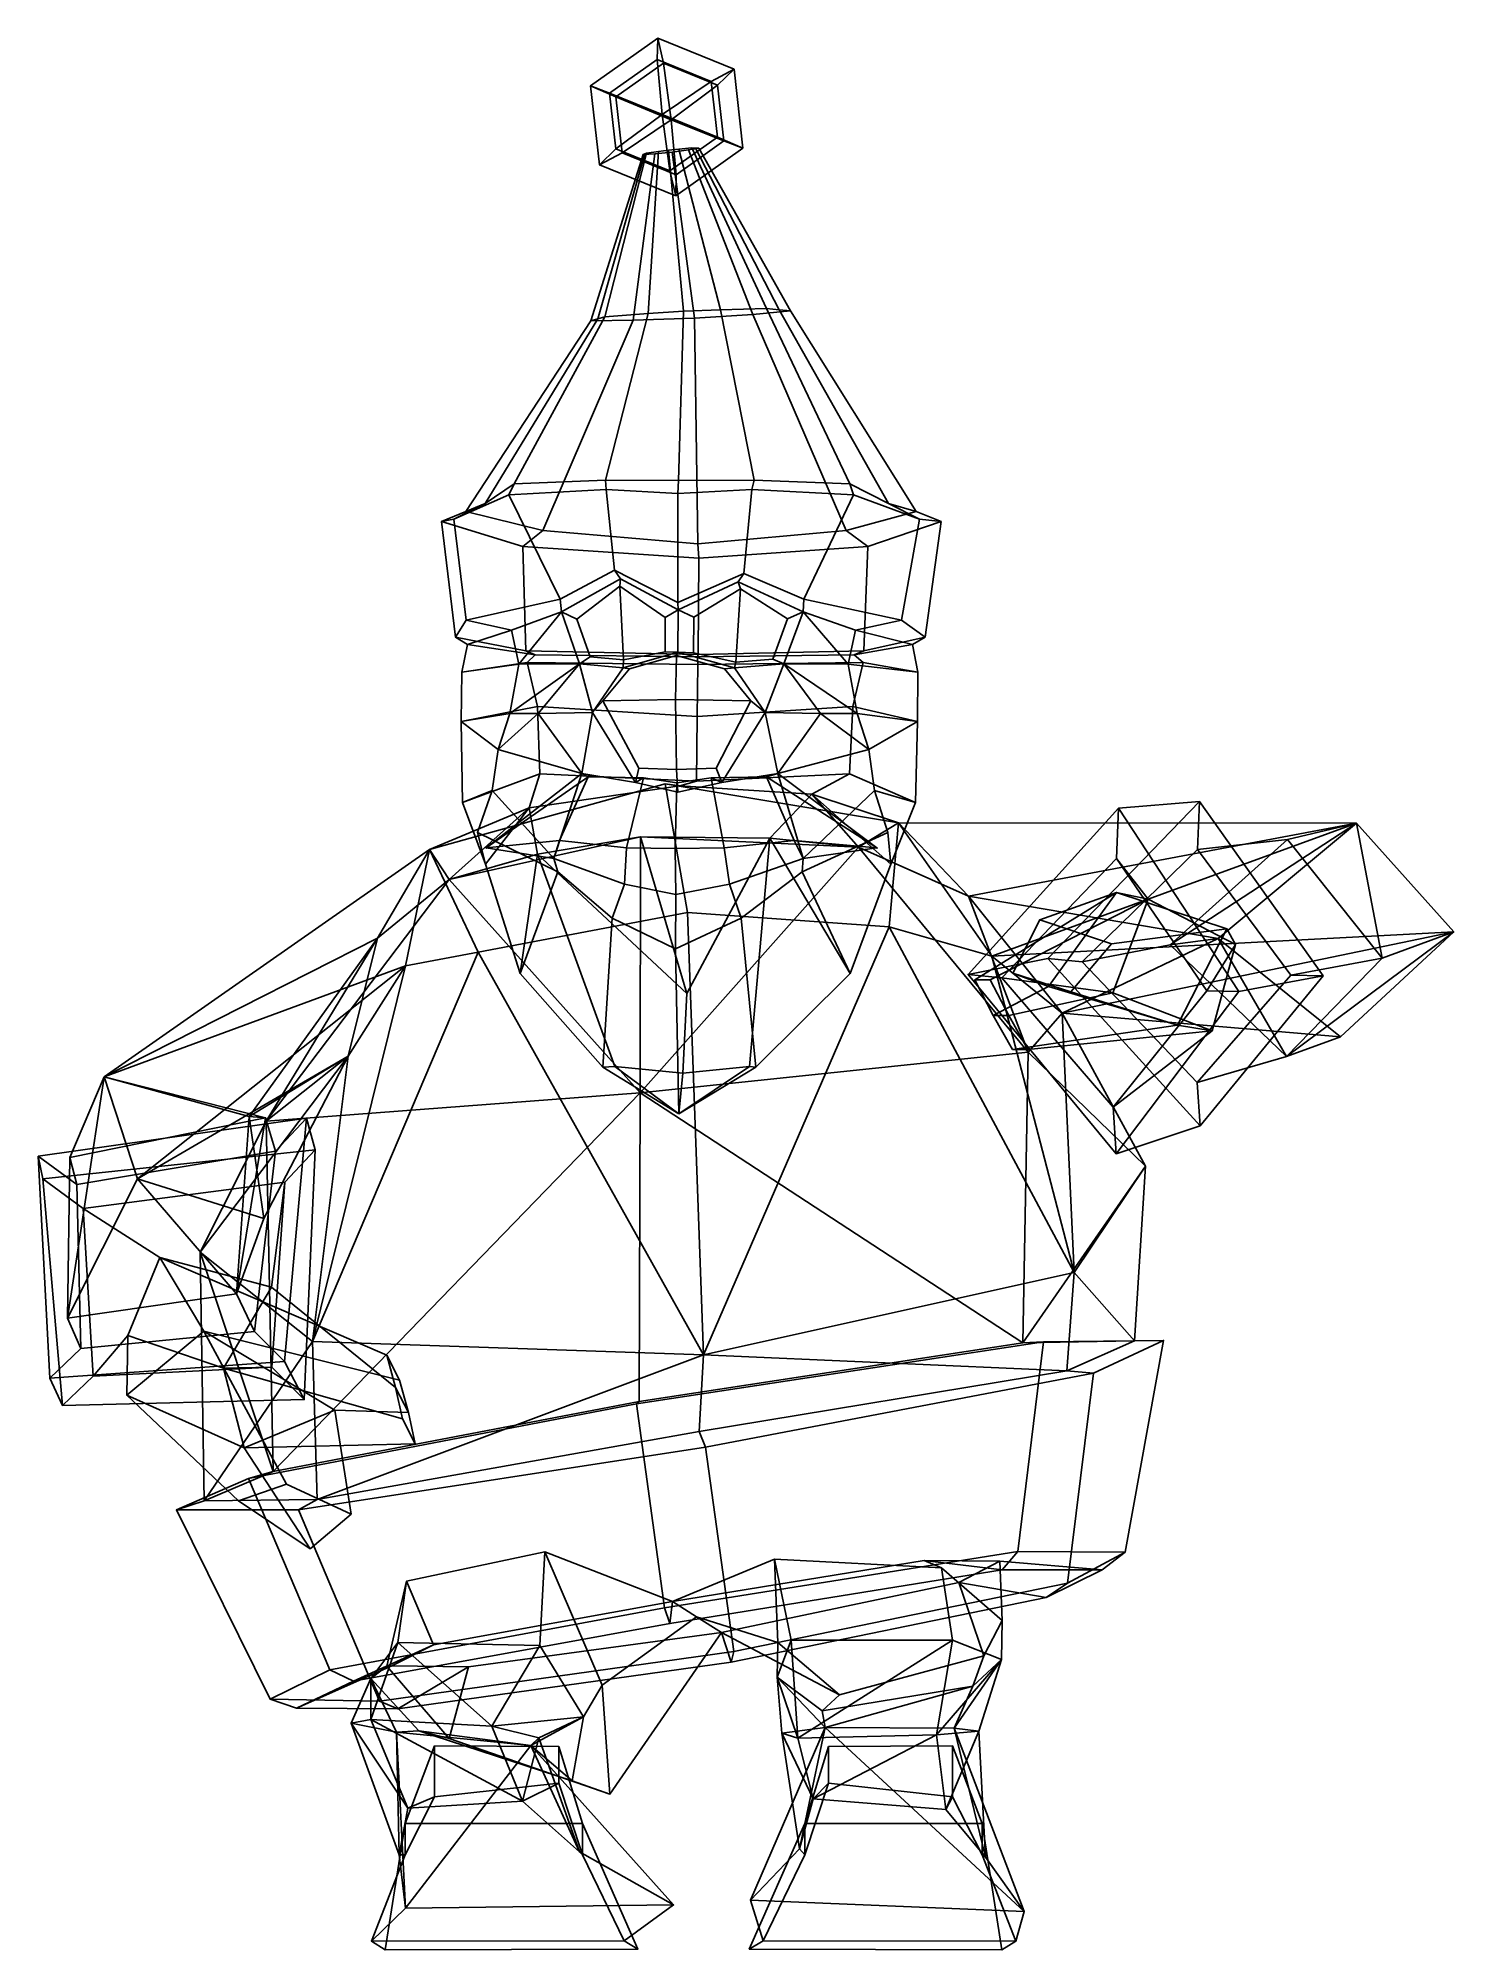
# Model space of a CAD drawing. Extents: x -176 to 200, y -153 to 355.
import ezdxf

# ---------------------------------------------------------------- set-up
doc = ezdxf.new("R2010")
doc.units = 0

msp = doc.modelspace()

# ---------------------------------------------------------------- linework, layer by layer
for p in [(-57.061653, 139.891022, 104.80703), (46.83189, 139.891022, 109.654556)]:
    msp.add_point(p)
for points in [[(-24.242743, 340.563782, 65.874825), (-11.589012, 349.542725, 66.298325), (-11.447496, 355.177643, 51.587734), (-29.342602, 342.479584, 50.988815)], [(-22.560265, 339.556396, 36.962868), (-29.342602, 342.479584, 50.988815), (-11.447496, 355.177643, 51.587734), (-9.906533, 348.535339, 37.386364)], [(2.75404, 343.701721, 67.33651), (8.836605, 346.917267, 53.055946), (-11.447496, 355.177643, 51.587734), (-11.589012, 349.542725, 66.298325)], [(4.436517, 342.694305, 38.424553), (-9.906533, 348.535339, 37.386364), (-11.447496, 355.177643, 51.587734), (8.836605, 346.917267, 53.055946)], [(-10.248181, 334.931488, 72.900879), (-11.589012, 349.542725, 66.298325), (-24.242743, 340.563782, 65.874825)], [(-7.868806, 333.506805, 32.013176), (-22.560265, 339.556396, 36.962868), (-9.906533, 348.535339, 37.386364)], [(-10.248181, 334.931488, 72.900879), (2.75404, 343.701721, 67.33651), (-11.589012, 349.542725, 66.298325)], [(-7.868806, 333.506805, 32.013176), (-9.906533, 348.535339, 37.386364), (4.436517, 342.694305, 38.424553)], [(11.225612, 325.958771, 53.925243), (8.836605, 346.917267, 53.055946), (2.75404, 343.701721, 67.33651), (4.443316, 328.881866, 67.951195)], [(11.225612, 325.958771, 53.925243), (6.125793, 327.874481, 39.039238), (4.436517, 342.694305, 38.424553), (8.836605, 346.917267, 53.055946)], [(-26.953596, 321.521088, 51.858112), (-22.553467, 325.743958, 66.48951), (-24.242743, 340.563782, 65.874825), (-29.342602, 342.479584, 50.988815)], [(-26.953596, 321.521088, 51.858112), (-29.342602, 342.479584, 50.988815), (-22.560265, 339.556396, 36.962868), (-20.870989, 324.736572, 37.577549)], [(-22.553467, 325.743958, 66.48951), (-10.248181, 334.931488, 72.900879), (-24.242743, 340.563782, 65.874825)], [(4.443316, 328.881866, 67.951195), (2.75404, 343.701721, 67.33651), (-10.248181, 334.931488, 72.900879)], [(6.125793, 327.874481, 39.039238), (-7.868806, 333.506805, 32.013176), (4.436517, 342.694305, 38.424553)], [(-20.870989, 324.736572, 37.577549), (-22.560265, 339.556396, 36.962868), (-7.868806, 333.506805, 32.013176)], [(-8.210453, 319.902985, 67.527695), (-10.248181, 334.931488, 72.900879), (-22.553467, 325.743958, 66.48951)], [(-6.527974, 318.895599, 38.615734), (-20.870989, 324.736572, 37.577549), (-7.868806, 333.506805, 32.013176)], [(-8.210453, 319.902985, 67.527695), (4.443316, 328.881866, 67.951195), (-10.248181, 334.931488, 72.900879)], [(-6.527974, 318.895599, 38.615734), (-7.868806, 333.506805, 32.013176), (6.125793, 327.874481, 39.039238)], [(-6.669494, 313.260742, 53.326324), (-8.210453, 319.902985, 67.527695), (-22.553467, 325.743958, 66.48951), (-26.953596, 321.521088, 51.858112)], [(-8.606092, 325.435944, 62.771042), (-11.207039, 325.088013, 61.365429), (-13.963228, 281.974213, 79.81897), (-4.585774, 282.586334, 84.364891)], [(-8.606092, 325.435944, 62.771042), (-4.585774, 282.586334, 84.364891), (5.210824, 282.925507, 80.774857), (-5.859973, 325.709534, 61.654938)], [(-6.669494, 313.260742, 53.326324), (11.225612, 325.958771, 53.925243), (4.443316, 328.881866, 67.951195), (-8.210453, 319.902985, 67.527695)], [(-3.30896, 325.510101, 48.041714), (13.807055, 281.755249, 36.860844), (-1.704731, 280.710327, 28.441349), (-7.608214, 324.924866, 45.437733)], [(-6.669494, 313.260742, 53.326324), (-6.527974, 318.895599, 38.615734), (6.125793, 327.874481, 39.039238), (11.225612, 325.958771, 53.925243)], [(-5.859973, 325.709534, 61.654938), (5.210824, 282.925507, 80.774857), (17.451355, 283.281158, 74.396683), (-2.422222, 326.030945, 59.673847)], [(-0.534386, 325.959564, 51.711658), (23.897554, 282.664581, 48.713581), (13.807055, 281.755249, 36.860844), (-3.30896, 325.510101, 48.041714)], [(-2.422222, 326.030945, 59.673847), (17.451355, 283.281158, 74.396683), (20.858629, 282.931915, 60.172737), (-1.422118, 325.986237, 55.264248)], [(-1.422118, 325.986237, 55.264248), (20.858629, 282.931915, 60.172737), (23.897554, 282.664581, 48.713581), (-0.534386, 325.959564, 51.711658)], [(-15.358216, 324.236542, 50.909054), (-12.179637, 324.479034, 47.561428), (-18.002321, 280.177094, 35.275043), (-29.259237, 280.027313, 46.063541)], [(-14.883779, 324.421539, 54.535393), (-15.358216, 324.236542, 50.909054), (-29.259237, 280.027313, 46.063541), (-27.413559, 280.536957, 57.766212)], [(-14.396033, 324.639191, 59.025551), (-14.883779, 324.421539, 54.535393), (-27.413559, 280.536957, 57.766212), (-25.485552, 281.15094, 72.256134)], [(-6.669494, 313.260742, 53.326324), (-26.953596, 321.521088, 51.858112), (-20.870989, 324.736572, 37.577549), (-6.527974, 318.895599, 38.615734)], [(-11.207039, 325.088013, 61.365429), (-14.396033, 324.639191, 59.025551), (-25.485552, 281.15094, 72.256134), (-13.963228, 281.974213, 79.81897)], [(-12.179637, 324.479034, 47.561428), (-7.608214, 324.924866, 45.437733), (-1.704731, 280.710327, 28.441349), (-18.002321, 280.177094, 35.275043)], [(-62.513355, 229.329376, 42.291901), (-57.327297, 231.449463, 65.668083), (-27.413559, 280.536957, 57.766212), (-29.259237, 280.027313, 46.063541)], [(-41.966747, 224.332855, 22.20163), (-62.513355, 229.329376, 42.291901), (-29.259237, 280.027313, 46.063541), (-18.002321, 280.177094, 35.275043)], [(-57.327297, 231.449463, 65.668083), (-49.590298, 236.716003, 93.816582), (-25.485552, 281.15094, 72.256134), (-27.413559, 280.536957, 57.766212)], [(-49.590298, 236.716003, 93.816582), (-25.359795, 237.690735, 107.894325), (-13.963228, 281.974213, 79.81897), (-25.485552, 281.15094, 72.256134)], [(-0.74558, 220.756348, 4.924626), (-41.966747, 224.332855, 22.20163), (-18.002321, 280.177094, 35.275043), (-1.704731, 280.710327, 28.441349)], [(-5.939559, 237.636719, 116.243401), (-4.585774, 282.586334, 84.364891), (-13.963228, 281.974213, 79.81897), (-25.359795, 237.690735, 107.894325)], [(-5.939559, 237.636719, 116.243401), (14.173721, 237.690735, 109.738907), (5.210824, 282.925507, 80.774857), (-4.585774, 282.586334, 84.364891)], [(-0.74558, 220.756348, 4.924626), (-1.704731, 280.710327, 28.441349), (13.807055, 281.755249, 36.860844), (38.687756, 224.332855, 25.964855)], [(39.609802, 236.716003, 97.978531), (17.451355, 283.281158, 74.396683), (5.210824, 282.925507, 80.774857), (14.173721, 237.690735, 109.738907)], [(38.687756, 224.332855, 25.964855), (13.807055, 281.755249, 36.860844), (23.897554, 282.664581, 48.713581), (57.27441, 229.329376, 47.881031)], [(49.934219, 231.449463, 70.672752), (20.858629, 282.931915, 60.172737), (17.451355, 283.281158, 74.396683), (39.609802, 236.716003, 97.978531)], [(57.27441, 229.329376, 47.881031), (23.897554, 282.664581, 48.713581), (20.858629, 282.931915, 60.172737), (49.934219, 231.449463, 70.672752)], [(-51.039482, 233.801544, 98.220474), (-49.590298, 236.716003, 93.816582), (-57.327297, 231.449463, 65.668083), (-65.672791, 227.325562, 66.477905)], [(-37.371906, 206.056885, 103.685043), (-51.039482, 233.801544, 98.220474), (-65.672791, 227.325562, 66.477905), (-62.421154, 200.455322, 83.620155)], [(-25.194422, 235.182159, 112.689034), (-25.359795, 237.690735, 107.894325), (-49.590298, 236.716003, 93.816582), (-51.039482, 233.801544, 98.220474)], [(-22.984644, 213.715759, 115.895584), (-25.194422, 235.182159, 112.689034), (-51.039482, 233.801544, 98.220474), (-37.371906, 206.056885, 103.685043)], [(-6.098745, 234.118164, 119.655144), (-5.939559, 237.636719, 116.243401), (-25.359795, 237.690735, 107.894325), (-25.194422, 235.182159, 112.689034)], [(-6.136889, 205.179199, 120.472641), (-6.098745, 234.118164, 119.655144), (-25.194422, 235.182159, 112.689034), (-22.984644, 213.715759, 115.895584)], [(-6.136889, 205.179199, 120.472641), (11.465811, 212.908844, 117.531631), (13.56261, 235.182159, 114.497383), (-6.098745, 234.118164, 119.655144)], [(-6.098745, 234.118164, 119.655144), (13.56261, 235.182159, 114.497383), (14.173721, 237.690735, 109.738907), (-5.939559, 237.636719, 116.243401)], [(11.465811, 212.908844, 117.531631), (27.396687, 206.056885, 106.707069), (40.642624, 233.801544, 102.49823), (13.56261, 235.182159, 114.497383)], [(13.56261, 235.182159, 114.497383), (40.642624, 233.801544, 102.49823), (39.609802, 236.716003, 97.978531), (14.173721, 237.690735, 109.738907)], [(27.396687, 206.056885, 106.707069), (53.334354, 200.455322, 89.021141), (58.168045, 227.325562, 72.256142), (40.642624, 233.801544, 102.49823)], [(40.642624, 233.801544, 102.49823), (58.168045, 227.325562, 72.256142), (49.934219, 231.449463, 70.672752), (39.609802, 236.716003, 97.978531)], [(-65.672791, 227.325562, 66.477905), (-57.327297, 231.449463, 65.668083), (-62.513355, 229.329376, 42.291901), (-68.987755, 226.653961, 40.423805)], [(-68.987755, 226.653961, 40.423805), (-62.513355, 229.329376, 42.291901), (-41.966747, 224.332855, 22.20163), (-47.318882, 220.065582, 18.288111)], [(63.894627, 226.653961, 46.623913), (44.381046, 220.065582, 22.5667), (38.687756, 224.332855, 25.964855), (57.27441, 229.329376, 47.881031)], [(58.168045, 227.325562, 72.256142), (63.894627, 226.653961, 46.623913), (57.27441, 229.329376, 47.881031), (49.934219, 231.449463, 70.672752)], [(-62.421154, 200.455322, 83.620155), (-65.672791, 227.325562, 66.477905), (-68.987755, 226.653961, 40.423805), (-65.237831, 195.957123, 45.862526)], [(-65.237831, 195.957123, 45.862526), (-68.987755, 226.653961, 40.423805), (-47.318882, 220.065582, 18.288111), (-46.533634, 192.293945, 20.668301)], [(-47.318882, 220.065582, 18.288111), (-41.966747, 224.332855, 22.20163), (-0.74558, 220.756348, 4.924626), (-0.539526, 216.981659, 0.508409)], [(44.381046, 220.065582, 22.5667), (-0.539526, 216.981659, 0.508409), (-0.74558, 220.756348, 4.924626), (38.687756, 224.332855, 25.964855)], [(59.654568, 195.957123, 51.689831), (43.377583, 192.293945, 24.863432), (44.381046, 220.065582, 22.5667), (63.894627, 226.653961, 46.623913)], [(53.334354, 200.455322, 89.021141), (59.654568, 195.957123, 51.689831), (63.894627, 226.653961, 46.623913), (58.168045, 227.325562, 72.256142)], [(-46.533634, 192.293945, 20.668301), (-47.318882, 220.065582, 18.288111), (-0.539526, 216.981659, 0.508409), (-0.65773, 191.307556, 3.041763)], [(43.377583, 192.293945, 24.863432), (-0.65773, 191.307556, 3.041763), (-0.539526, 216.981659, 0.508409), (44.381046, 220.065582, 22.5667)], [(-22.984644, 213.715759, 115.895584), (-37.371906, 206.056885, 103.685043), (-36.999931, 202.697388, 101.993065), (-21.351526, 211.449554, 114.551384)], [(-6.136889, 205.179199, 120.472641), (-22.984644, 213.715759, 115.895584), (-21.351526, 211.449554, 114.551384), (-6.001524, 203.19342, 117.571465)], [(-21.490955, 209.462555, 111.985901), (-21.351526, 211.449554, 114.551384), (-36.999931, 202.697388, 101.993065), (-32.971737, 200.751343, 101.926956)], [(-20.539547, 189.91687, 110.891289), (-21.490955, 209.462555, 111.985901), (-32.971737, 200.751343, 101.926956), (-29.380424, 190.67041, 105.351082)], [(-21.490955, 209.462555, 111.985901), (-9.445845, 201.153503, 114.471619), (-6.001524, 203.19342, 117.571465), (-21.351526, 211.449554, 114.551384)], [(-9.445845, 201.153503, 114.471619), (-21.490955, 209.462555, 111.985901), (-20.539547, 189.91687, 110.891289), (-9.500221, 192.071899, 115.637032)], [(-6.136889, 205.179199, 120.472641), (-6.001524, 203.19342, 117.571465), (9.964952, 210.642609, 116.041199), (11.465811, 212.908844, 117.531631)], [(10.599962, 208.760712, 113.306732), (9.964952, 210.642609, 116.041199), (-6.001524, 203.19342, 117.571465), (-1.839083, 201.279114, 115.002701)], [(-1.839083, 201.279114, 115.002701), (-1.903324, 191.817383, 116.379532), (9.357534, 189.282532, 111.677467), (10.599962, 208.760712, 113.306732)], [(9.357534, 189.282532, 111.677467), (19.203939, 190.055206, 105.811951), (23.058321, 200.782043, 102.032356), (10.599962, 208.760712, 113.306732)], [(11.465811, 212.908844, 117.531631), (9.964952, 210.642609, 116.041199), (27.183874, 202.697388, 104.987793), (27.396687, 206.056885, 106.707069)], [(10.599962, 208.760712, 113.306732), (23.058321, 200.782043, 102.032356), (27.183874, 202.697388, 104.987793), (9.964952, 210.642609, 116.041199)], [(-50.296963, 197.819153, 84.790009), (-36.999931, 202.697388, 101.993065), (-37.371906, 206.056885, 103.685043), (-62.421154, 200.455322, 83.620155)], [(41.1539, 197.819153, 89.056976), (53.334354, 200.455322, 89.021141), (27.396687, 206.056885, 106.707069), (27.183874, 202.697388, 104.987793)], [(-62.421154, 200.455322, 83.620155), (-65.237831, 195.957123, 45.862526), (-61.997078, 193.988647, 47.328178), (-50.296963, 197.819153, 84.790009)], [(-48.360336, 188.721802, 85.610275), (-36.999931, 202.697388, 101.993065), (-50.296963, 197.819153, 84.790009)], [(-32.264492, 188.866333, 106.2836), (-36.999931, 202.697388, 101.993065), (-48.360336, 188.721802, 85.610275)], [(-29.380424, 190.67041, 105.351082), (-32.971737, 200.751343, 101.926956), (-36.999931, 202.697388, 101.993065), (-32.264492, 188.866333, 106.2836)], [(-9.500221, 192.071899, 115.637032), (-6.068727, 191.938141, 119.011787), (-6.001524, 203.19342, 117.571465), (-9.445845, 201.153503, 114.471619)], [(-1.903324, 191.817383, 116.379532), (-1.839083, 201.279114, 115.002701), (-6.001524, 203.19342, 117.571465), (-6.068727, 191.938141, 119.011787)], [(19.203939, 190.055206, 105.811951), (22.069498, 188.866333, 108.818748), (27.183874, 202.697388, 104.987793), (23.058321, 200.782043, 102.032356)], [(22.069498, 188.866333, 108.818748), (39.149303, 188.721802, 89.693359), (27.183874, 202.697388, 104.987793)], [(39.149303, 188.721802, 89.693359), (41.1539, 197.819153, 89.056976), (27.183874, 202.697388, 104.987793)], [(53.334354, 200.455322, 89.021141), (41.1539, 197.819153, 89.056976), (56.291428, 193.988647, 52.847355), (59.654568, 195.957123, 51.689831)], [(-65.237831, 195.957123, 45.862526), (-46.533634, 192.293945, 20.668301), (-44.000103, 191.218658, 21.855839), (-61.997078, 193.988647, 47.328178)], [(-50.296963, 197.819153, 84.790009), (-61.997078, 193.988647, 47.328178), (-63.568024, 186.623901, 48.719185), (-48.360336, 188.721802, 85.610275)], [(-63.568024, 186.623901, 48.719185), (-61.997078, 193.988647, 47.328178), (-44.000103, 191.218658, 21.855839), (-46.209507, 189.245544, 19.595284)], [(41.1539, 197.819153, 89.056976), (39.149303, 188.721802, 89.693359), (57.726021, 186.623901, 54.378597), (56.291428, 193.988647, 52.847355)], [(59.654568, 195.957123, 51.689831), (56.291428, 193.988647, 52.847355), (40.74448, 191.218628, 25.809902), (43.377583, 192.293945, 24.863432)], [(57.726021, 186.623901, 54.378597), (43.15477, 189.245544, 23.764894), (40.74448, 191.218628, 25.809902), (56.291428, 193.988647, 52.847355)], [(-63.713062, 173.515442, 51.360306), (-63.568024, 186.623901, 48.719185), (-46.209507, 189.245544, 19.595284), (-43.417915, 177.503265, 18.655987)], [(-48.360336, 188.721802, 85.610275), (-63.568024, 186.623901, 48.719185), (-63.713062, 173.515442, 51.360306), (-50.814041, 175.625519, 85.809135)], [(-50.814041, 175.625519, 85.809135), (-32.264492, 188.866333, 106.2836), (-48.360336, 188.721802, 85.610275)], [(-43.252422, 175.631989, 109.422607), (-32.264492, 188.866333, 106.2836), (-50.814041, 175.625519, 85.809135)], [(-46.533634, 192.293945, 20.668301), (-0.65773, 191.307556, 3.041763), (-0.827883, 190.683044, 6.688508), (-44.000103, 191.218658, 21.855839)], [(-46.209507, 189.245544, 19.595284), (-44.000103, 191.218658, 21.855839), (-0.827883, 190.683044, 6.688508), (-0.825196, 188.637207, 6.630898)], [(-43.417915, 177.503265, 18.655987), (-46.209507, 189.245544, 19.595284), (-0.825196, 188.637207, 6.630898), (-0.916088, 174.821442, 8.578745)], [(-43.252422, 175.631989, 109.422607), (-28.777649, 175.892761, 113.128365), (-32.264492, 188.866333, 106.2836)], [(-20.539547, 189.91687, 110.891289), (-29.380424, 190.67041, 105.351082), (-32.264492, 188.866333, 106.2836), (-20.612581, 187.80896, 113.162292)], [(-28.777649, 175.892761, 113.128365), (-20.612581, 187.80896, 113.162292), (-32.264492, 188.866333, 106.2836)], [(-6.69515, 179.399384, 137.981201), (-6.483267, 191.062561, 133.440048), (-18.934299, 187.505859, 129.462769), (-26.072851, 178.989319, 130.631332)], [(-20.539547, 189.91687, 110.891289), (-20.612581, 187.80896, 113.162292), (-6.068727, 191.938141, 119.011787), (-9.500221, 192.071899, 115.637032)], [(-6.483267, 191.062561, 133.440048), (-6.068727, 191.938141, 119.011787), (-20.612581, 187.80896, 113.162292), (-18.934299, 187.505859, 129.462769)], [(-6.69515, 179.399384, 137.981201), (13.282739, 178.989319, 132.467606), (6.284012, 187.505859, 130.63942), (-6.483267, 191.062561, 133.440048)], [(-6.483267, 191.062561, 133.440048), (6.284012, 187.505859, 130.63942), (8.95661, 187.80896, 114.541946), (-6.068727, 191.938141, 119.011787)], [(9.357534, 189.282532, 111.677467), (-1.903324, 191.817383, 116.379532), (-6.068727, 191.938141, 119.011787), (8.95661, 187.80896, 114.541946)], [(40.462772, 177.503265, 22.56974), (-0.916088, 174.821442, 8.578745), (-0.825196, 188.637207, 6.630898), (43.15477, 189.245544, 23.764894)], [(43.377583, 192.293945, 24.863432), (40.74448, 191.218628, 25.809902), (-0.827883, 190.683044, 6.688508), (-0.65773, 191.307556, 3.041763)], [(43.15477, 189.245544, 23.764894), (-0.825196, 188.637207, 6.630898), (-0.827883, 190.683044, 6.688508), (40.74448, 191.218628, 25.809902)], [(9.357534, 189.282532, 111.677467), (8.95661, 187.80896, 114.541946), (22.069498, 188.866333, 108.818748), (19.203939, 190.055206, 105.811951)], [(17.089365, 175.892761, 115.268456), (22.069498, 188.866333, 108.818748), (8.95661, 187.80896, 114.541946)], [(31.846312, 175.631989, 112.926605), (22.069498, 188.866333, 108.818748), (17.089365, 175.892761, 115.268456)], [(31.846312, 175.631989, 112.926605), (41.573837, 175.625519, 90.119827), (22.069498, 188.866333, 108.818748)], [(41.573837, 175.625519, 90.119827), (39.149303, 188.721802, 89.693359), (22.069498, 188.866333, 108.818748)], [(39.149303, 188.721802, 89.693359), (41.573837, 175.625519, 90.119827), (57.624504, 173.515442, 57.021744), (57.726021, 186.623901, 54.378597)], [(57.624504, 173.515442, 57.021744), (40.462772, 177.503265, 22.56974), (43.15477, 189.245544, 23.764894), (57.726021, 186.623901, 54.378597)], [(-26.072851, 178.989319, 130.631332), (-18.934299, 187.505859, 129.462769), (-20.612581, 187.80896, 113.162292), (-28.777649, 175.892761, 113.128365)], [(13.282739, 178.989319, 132.467606), (17.089365, 175.892761, 115.268456), (8.95661, 187.80896, 114.541946), (6.284012, 187.505859, 130.63942)], [(-16.462831, 161.081177, 126.871284), (-26.072851, 178.989319, 130.631332), (-28.777649, 175.892761, 113.128365), (-17.317249, 157.308533, 114.073486)], [(-6.44359, 160.7453, 132.589691), (-6.69515, 179.399384, 137.981201), (-26.072851, 178.989319, 130.631332), (-16.462831, 161.081177, 126.871284)], [(-6.44359, 160.7453, 132.589691), (4.064587, 161.081177, 127.829063), (13.282739, 178.989319, 132.467606), (-6.69515, 179.399384, 137.981201)], [(4.064587, 161.081177, 127.829063), (5.590751, 157.308533, 115.142342), (17.089365, 175.892761, 115.268456), (13.282739, 178.989319, 132.467606)], [(-63.376244, 152.02298, 53.503803), (-63.713062, 173.515442, 51.360306), (-43.417915, 177.503265, 18.655987), (-42.791348, 159.630005, 22.235378)], [(-50.814041, 175.625519, 85.809135), (-63.713062, 173.515442, 51.360306), (-53.866577, 166.088409, 85.447449)], [(-55.496944, 155.171692, 85.937813), (-53.866577, 166.088409, 85.447449), (-63.713062, 173.515442, 51.360306), (-63.376244, 152.02298, 53.503803)], [(-53.866577, 166.088409, 85.447449), (-43.252422, 175.631989, 109.422607), (-50.814041, 175.625519, 85.809135)], [(-31.6492, 159.71814, 107.405991), (-43.252422, 175.631989, 109.422607), (-53.866577, 166.088409, 85.447449)], [(-42.791348, 159.630005, 22.235378), (-43.417915, 177.503265, 18.655987), (-0.916088, 174.821442, 8.578745), (-1.151151, 157.629272, 13.616693)], [(-31.6492, 159.71814, 107.405991), (-28.777649, 175.892761, 113.128365), (-43.252422, 175.631989, 109.422607)], [(-17.317249, 157.308533, 114.073486), (-28.777649, 175.892761, 113.128365), (-31.6492, 159.71814, 107.405991)], [(39.50563, 159.630005, 26.075239), (-1.151151, 157.629272, 13.616693), (-0.916088, 174.821442, 8.578745), (40.462772, 177.503265, 22.56974)], [(5.590751, 157.308533, 115.142342), (20.481277, 159.71814, 109.838326), (17.089365, 175.892761, 115.268456)], [(20.481277, 159.71814, 109.838326), (31.846312, 175.631989, 112.926605), (17.089365, 175.892761, 115.268456)], [(20.481277, 159.71814, 109.838326), (44.64679, 166.088379, 90.043938), (31.846312, 175.631989, 112.926605)], [(44.64679, 166.088379, 90.043938), (41.573837, 175.625519, 90.119827), (31.846312, 175.631989, 112.926605)], [(57.089561, 152.02298, 59.124569), (39.50563, 159.630005, 26.075239), (40.462772, 177.503265, 22.56974), (57.624504, 173.515442, 57.021744)], [(41.573837, 175.625519, 90.119827), (44.64679, 166.088379, 90.043938), (57.624504, 173.515442, 57.021744)], [(46.224415, 155.171692, 90.68399), (57.089561, 152.02298, 59.124569), (57.624504, 173.515442, 57.021744), (44.64679, 166.088379, 90.043938)], [(-55.496944, 155.171692, 85.937813), (-39.081059, 137.130035, 114.181053), (-31.6492, 159.71814, 107.405991), (-53.866577, 166.088409, 85.447449)], [(46.224415, 155.171692, 90.68399), (44.64679, 166.088379, 90.043938), (20.481277, 159.71814, 109.838326), (27.249989, 137.130035, 117.275963)], [(-57.273407, 135.567322, 58.488724), (-63.376244, 152.02298, 53.503803), (-42.791348, 159.630005, 22.235378), (-45.596798, 150.553467, 9.749961)], [(-29.940039, 158.794373, 121.542778), (-31.6492, 159.71814, 107.405991), (-57.061653, 139.891022, 104.80703)], [(-57.061653, 139.891022, 104.80703), (-31.6492, 159.71814, 107.405991), (-39.081059, 137.130035, 114.181053)], [(-37.548779, 141.841187, 124.187546), (-29.940039, 158.794373, 121.542778), (-57.061653, 139.891022, 104.80703)], [(-45.596798, 150.553467, 9.749961), (-42.791348, 159.630005, 22.235378), (-1.151151, 157.629272, 13.616693), (-5.594975, 156.431152, -7.367297)], [(-15.264528, 158.536438, 122.353981), (-29.940039, 158.794373, 121.542778), (-37.548779, 141.841187, 124.187546), (-19.762293, 139.958313, 133.766708)], [(-29.940039, 158.794373, 121.542778), (-15.264528, 158.536438, 122.353981), (-17.317249, 157.308533, 114.073486), (-31.6492, 159.71814, 107.405991)], [(-19.762293, 139.958313, 133.766708), (-6.817605, 139.779205, 135.06192), (-6.374666, 157.220673, 125.568748), (-15.264528, 158.536438, 122.353981)], [(-6.44359, 160.7453, 132.589691), (-16.462831, 161.081177, 126.871284), (-17.317249, 157.308533, 114.073486), (-6.143573, 154.732666, 120.615898)], [(-6.374666, 157.220673, 125.568748), (-6.143573, 154.732666, 120.615898), (-17.317249, 157.308533, 114.073486), (-15.264528, 158.536438, 122.353981)], [(6.191446, 139.958313, 134.977676), (2.775916, 158.536438, 123.195724), (-6.374666, 157.220673, 125.568748), (-6.817605, 139.779205, 135.06192)], [(-6.44359, 160.7453, 132.589691), (-6.143573, 154.732666, 120.615898), (5.590751, 157.308533, 115.142342), (4.064587, 161.081177, 127.829063)], [(-6.374666, 157.220673, 125.568748), (2.775916, 158.536438, 123.195724), (5.590751, 157.308533, 115.142342), (-6.143573, 154.732666, 120.615898)], [(29.557079, 154.239258, 13.650567), (-5.594975, 156.431152, -7.367297), (-1.151151, 157.629272, 13.616693), (39.50563, 159.630005, 26.075239)], [(17.463202, 158.794373, 123.754547), (20.481277, 159.71814, 109.838326), (5.590751, 157.308533, 115.142342), (2.775916, 158.536438, 123.195724)], [(2.775916, 158.536438, 123.195724), (6.191446, 139.958313, 134.977676), (24.792616, 141.841187, 127.096306), (17.463202, 158.794373, 123.754547)], [(17.463202, 158.794373, 123.754547), (46.83189, 139.891022, 109.654556), (20.481277, 159.71814, 109.838326)], [(24.792616, 141.841187, 127.096306), (46.83189, 139.891022, 109.654556), (17.463202, 158.794373, 123.754547)], [(46.83189, 139.891022, 109.654556), (27.249989, 137.130035, 117.275963), (20.481277, 159.71814, 109.838326)], [(50.549065, 135.567322, 63.519569), (29.557079, 154.239258, 13.650567), (39.50563, 159.630005, 26.075239), (57.089561, 152.02298, 59.124569)], [(-9.429546, 156.985504, -33.438396), (-3.489523, 122.741394, -57.860184), (-59.177052, 112.160034, -54.615986), (-72.177238, 139.471558, -27.593042)], [(-9.429546, 156.985504, -33.438396), (-72.177238, 139.471558, -27.593042), (-45.596798, 150.553467, 9.749961), (-5.594975, 156.431152, -7.367297)], [(-57.273407, 135.567322, 58.488724), (-59.382381, 144.03302, 89.327553), (-55.496944, 155.171692, 85.937813), (-63.376244, 152.02298, 53.503803)], [(-55.496944, 155.171692, 85.937813), (-59.382381, 144.03302, 89.327553), (-37.984222, 133.591064, 105.331169), (-39.081059, 137.130035, 114.181053)], [(-9.429546, 156.985504, -33.438396), (52.615932, 146.616913, -23.508314), (50.086296, 118.964264, -49.812122), (-3.489523, 122.741394, -57.860184)], [(-5.594975, 156.431152, -7.367297), (29.557079, 154.239258, 13.650567), (52.615932, 146.616913, -23.508314), (-9.429546, 156.985504, -33.438396)], [(39.687992, 106.505157, 80.066093), (18.403833, 142.462921, 39.875618), (29.557079, 154.239258, 13.650567), (50.549065, 135.567322, 63.519569)], [(41.919056, 140.081757, 37.758556), (29.557079, 154.239258, 13.650567), (18.403833, 142.462921, 39.875618)], [(46.224415, 155.171692, 90.68399), (27.249989, 137.130035, 117.275963), (26.98197, 133.591064, 108.362396), (49.77734, 144.03302, 94.420792)], [(52.615932, 146.616913, -23.508314), (29.557079, 154.239258, 13.650567), (41.919056, 140.081757, 37.758556)], [(50.549065, 135.567322, 63.519569), (57.089561, 152.02298, 59.124569), (46.224415, 155.171692, 90.68399), (49.77734, 144.03302, 94.420792)], [(-72.177238, 139.471558, -27.593042), (-66.934715, 131.527832, 31.719416), (-45.596798, 150.553467, 9.749961)], [(-66.934715, 131.527832, 31.719416), (-43.40749, 138.264221, 35.43219), (-45.596798, 150.553467, 9.749961)], [(-48.000244, 106.505157, 75.974686), (-57.273407, 135.567322, 58.488724), (-45.596798, 150.553467, 9.749961), (-43.40749, 138.264221, 35.43219)], [(92.331123, 110.521729, 53.704388), (71.073547, 106.273071, 78.750854), (111.119545, 150.467163, 120.806961), (132.637054, 152.240204, 96.655006)], [(71.073547, 106.273071, 78.750854), (80.017662, 105.41626, 86.610245), (110.564934, 137.13678, 118.107773), (111.119545, 150.467163, 120.806961)], [(92.331123, 110.521729, 53.704388), (132.637054, 152.240204, 96.655006), (132.047058, 139.520996, 94.025146), (101.43409, 109.61026, 61.696861)], [(143.06395, 101.703888, 142.395111), (111.119545, 150.467163, 120.806961), (110.564934, 137.13678, 118.107773), (134.555847, 101.954758, 134.825592)], [(143.06395, 101.703888, 142.395111), (165.497742, 105.877899, 118.388489), (132.637054, 152.240204, 96.655006), (111.119545, 150.467163, 120.806961)], [(165.497742, 105.877899, 118.388489), (156.863327, 106.092224, 110.699966), (132.047058, 139.520996, 94.025146), (132.637054, 152.240204, 96.655006)], [(-16.071001, 142.885925, 36.105244), (-43.40749, 138.264221, 35.43219), (-66.934715, 131.527832, 31.719416)], [(-16.157127, 74.795853, 118.326385), (-16.071001, 142.885925, 36.105244), (-66.934715, 131.527832, 31.719416)], [(-37.984222, 133.591064, 105.331169), (-59.382381, 144.03302, 89.327553), (-57.273407, 135.567322, 58.488724), (-48.000244, 106.505157, 75.974686)], [(-3.693882, 101.243774, 68.113426), (-43.40749, 138.264221, 35.43219), (-16.071001, 142.885925, 36.105244)], [(-16.157127, 74.795853, 118.326385), (41.919056, 140.081757, 37.758556), (-16.071001, 142.885925, 36.105244)], [(-3.693882, 101.243774, 68.113426), (-16.071001, 142.885925, 36.105244), (18.403833, 142.462921, 39.875618)], [(-16.071001, 142.885925, 36.105244), (41.919056, 140.081757, 37.758556), (18.403833, 142.462921, 39.875618)], [(12.985623, 81.773163, 95.570358), (-4.738561, 79.987854, 90.503288), (-3.693882, 101.243774, 68.113426), (18.403833, 142.462921, 39.875618)], [(14.659885, 81.644867, 111.587029), (12.985623, 81.773163, 95.570358), (18.403833, 142.462921, 39.875618), (39.687992, 106.505157, 80.066093)], [(26.98197, 133.591064, 108.362396), (39.687992, 106.505157, 80.066093), (50.549065, 135.567322, 63.519569), (49.77734, 144.03302, 94.420792)], [(71.180519, 127.05481, 36.227657), (52.615932, 146.616913, -23.508314), (41.919056, 140.081757, 37.758556)], [(77.391373, 111.155945, -36.455292), (50.086296, 118.964264, -49.812122), (52.615932, 146.616913, -23.508314)], [(71.180519, 127.05481, 36.227657), (174.336502, 146.458862, 17.620537), (52.615932, 146.616913, -23.508314)], [(77.391373, 111.155945, -36.455292), (52.615932, 146.616913, -23.508314), (174.336502, 146.458862, 17.620537)], [(71.180519, 127.05481, 36.227657), (137.588806, 115.812439, 36.521873), (174.336502, 146.458862, 17.620537)], [(77.391373, 111.155945, -36.455292), (174.336502, 146.458862, 17.620537), (200.235672, 117.601929, 0.096978)], [(124.790474, 114.184113, 34.52673), (174.336502, 146.458862, 17.620537), (137.588806, 115.812439, 36.521873)], [(124.790474, 114.184113, 34.52673), (156.049438, 142.184814, 67.117233), (174.336502, 146.458862, 17.620537)], [(181.191513, 110.60437, 84.388962), (174.336502, 146.458862, 17.620537), (156.049438, 142.184814, 67.117233)], [(181.191513, 110.60437, 84.388962), (200.235672, 117.601929, 0.096978), (174.336502, 146.458862, 17.620537)], [(-85.933228, 115.962097, 27.490883), (-72.177238, 139.471558, -27.593042), (-158.648575, 79.04332, -24.684891)], [(-78.541786, 108.554047, -41.047005), (-158.648575, 79.04332, -24.684891), (-72.177238, 139.471558, -27.593042)], [(-85.933228, 115.962097, 27.490883), (-66.934715, 131.527832, 31.719416), (-72.177238, 139.471558, -27.593042)], [(-78.541786, 108.554047, -41.047005), (-72.177238, 139.471558, -27.593042), (-59.177052, 112.160034, -54.615986)], [(-39.081059, 137.130035, 114.181053), (-37.548779, 141.841187, 124.187546), (-57.061653, 139.891022, 104.80703)], [(-26.015932, 81.644867, 109.689148), (-48.000244, 106.505157, 75.974686), (-43.40749, 138.264221, 35.43219), (-22.857561, 81.773163, 93.897972)], [(-22.857561, 81.773163, 93.897972), (-43.40749, 138.264221, 35.43219), (-3.693882, 101.243774, 68.113426), (-4.738561, 79.987854, 90.503288)], [(-19.762293, 139.958313, 133.766708), (-37.548779, 141.841187, 124.187546), (-39.081059, 137.130035, 114.181053), (-20.316795, 130.314178, 124.160469)], [(-6.817605, 139.779205, 135.06192), (-19.762293, 139.958313, 133.766708), (-20.316795, 130.314178, 124.160469), (-6.599135, 127.543091, 130.379623)], [(-16.157127, 74.795853, 118.326385), (87.060608, 85.634247, 92.910515), (41.919056, 140.081757, 37.758556)], [(-6.817605, 139.779205, 135.06192), (-6.599135, 127.543091, 130.379623), (7.63802, 130.314178, 125.464798), (6.191446, 139.958313, 134.977676)], [(6.191446, 139.958313, 134.977676), (7.63802, 130.314178, 125.464798), (27.249989, 137.130035, 117.275963), (24.792616, 141.841187, 127.096306)], [(27.249989, 137.130035, 117.275963), (46.83189, 139.891022, 109.654556), (24.792616, 141.841187, 127.096306)], [(87.060608, 85.634247, 92.910515), (71.180519, 127.05481, 36.227657), (41.919056, 140.081757, 37.758556)], [(156.049438, 142.184814, 67.117233), (124.790474, 114.184113, 34.52673), (101.43409, 109.61026, 61.696861), (132.047058, 139.520996, 94.025146)], [(156.863327, 106.092224, 110.699966), (181.191513, 110.60437, 84.388962), (156.049438, 142.184814, 67.117233), (132.047058, 139.520996, 94.025146)], [(-26.015932, 81.644867, 109.689148), (-23.606131, 121.240967, 126.380363), (-37.984222, 133.591064, 105.331169), (-48.000244, 106.505157, 75.974686)], [(-23.606131, 121.240967, 126.380363), (-20.316795, 130.314178, 124.160469), (-39.081059, 137.130035, 114.181053), (-37.984222, 133.591064, 105.331169)], [(10.706357, 121.240967, 127.981339), (26.98197, 133.591064, 108.362396), (27.249989, 137.130035, 117.275963), (7.63802, 130.314178, 125.464798)], [(14.659885, 81.644867, 111.587029), (39.687992, 106.505157, 80.066093), (26.98197, 133.591064, 108.362396), (10.706357, 121.240967, 127.981339)], [(109.608597, 101.391937, 98.34481), (118.936234, 126.266022, 103.99337), (110.564934, 137.13678, 118.107773), (80.017662, 105.41626, 86.610245)], [(142.228058, 114.229767, 110.250877), (134.555847, 101.954758, 134.825592), (110.564934, 137.13678, 118.107773), (118.936234, 126.266022, 103.99337)], [(-16.157127, 74.795853, 118.326385), (-66.934715, 131.527832, 31.719416), (-115.544189, 67.245575, 80.706696)], [(-115.544189, 67.245575, 80.706696), (-66.934715, 131.527832, 31.719416), (-85.933228, 115.962097, 27.490883)], [(-6.760195, 113.126282, 133.831497), (-6.599135, 127.543091, 130.379623), (-20.316795, 130.314178, 124.160469), (-23.606131, 121.240967, 126.380363)], [(-6.760195, 113.126282, 133.831497), (10.706357, 121.240967, 127.981339), (7.63802, 130.314178, 125.464798), (-6.599135, 127.543091, 130.379623)], [(87.060608, 85.634247, 92.910515), (96.128792, 95.937897, 3.096213), (71.180519, 127.05481, 36.227657)], [(96.128792, 95.937897, 3.096213), (137.588806, 115.812439, 36.521873), (71.180519, 127.05481, 36.227657)], [(72.866577, 104.84967, 125.919006), (110.573143, 128.072083, 128.337784), (118.936234, 126.266022, 103.99337), (76.958908, 104.81897, 116.755554)], [(77.712852, 95.332474, 126.576233), (92.497169, 103.085785, 131.908173), (110.573143, 128.072083, 128.337784), (72.866577, 104.84967, 125.919006)], [(82.995827, 106.591125, 172.601624), (90.154877, 120.794861, 176.085434), (110.573143, 128.072083, 128.337784), (92.497169, 103.085785, 131.908173)], [(109.194038, 114.40918, 172.884415), (139.89241, 118.415314, 136.834641), (110.573143, 128.072083, 128.337784), (90.154877, 120.794861, 176.085434)], [(139.89241, 118.415314, 136.834641), (142.228058, 114.229767, 110.250877), (118.936234, 126.266022, 103.99337), (110.573143, 128.072083, 128.337784)], [(0.741507, 5.115921, -83.158089), (-59.177052, 112.160034, -54.615986), (-3.489523, 122.741394, -57.860184)], [(0.741507, 5.115921, -83.158089), (-3.489523, 122.741394, -57.860184), (50.086296, 118.964264, -49.812122)], [(81.894218, 95.334427, 117.429947), (76.958908, 104.81897, 116.755554), (118.936234, 126.266022, 103.99337), (109.608597, 101.391937, 98.34481)], [(-5.849697, 69.250427, 114.317451), (-6.760195, 113.126282, 133.831497), (-23.606131, 121.240967, 126.380363), (-26.015932, 81.644867, 109.689148)], [(-5.849697, 69.250427, 114.317451), (14.659885, 81.644867, 111.587029), (10.706357, 121.240967, 127.981339), (-6.760195, 113.126282, 133.831497)], [(99.323364, 27.065704, -46.017551), (0.741507, 5.115921, -83.158089), (50.086296, 118.964264, -49.812122)], [(99.323364, 27.065704, -46.017551), (50.086296, 118.964264, -49.812122), (77.391373, 111.155945, -36.455292)], [(96.128792, 95.937897, 3.096213), (77.391373, 111.155945, -36.455292), (200.235672, 117.601929, 0.096978)], [(98.427544, 101.690857, 177.509811), (109.194038, 114.40918, 172.884415), (90.154877, 120.794861, 176.085434), (82.995827, 106.591125, 172.601624)], [(170.101242, 89.658722, 15.362557), (96.128792, 95.937897, 3.096213), (200.235672, 117.601929, 0.096978)], [(98.427544, 101.690857, 177.509811), (126.809914, 92.820129, 130.047134), (139.89241, 118.415314, 136.834641), (109.194038, 114.40918, 172.884415)], [(126.809914, 92.820129, 130.047134), (135.961975, 91.30896, 105.906776), (142.228058, 114.229767, 110.250877), (139.89241, 118.415314, 136.834641)], [(155.753021, 84.439819, 57.30862), (170.101242, 89.658722, 15.362557), (200.235672, 117.601929, 0.096978)], [(155.753021, 84.439819, 57.30862), (200.235672, 117.601929, 0.096978), (181.191513, 110.60437, 84.388962)], [(-85.933228, 115.962097, 27.490883), (-158.648575, 79.04332, -24.684891), (-120.098373, 68.518433, 9.691717)], [(-93.787445, 84.544769, -9.63052), (-85.933228, 115.962097, 27.490883), (-120.098373, 68.518433, 9.691717)], [(-115.544189, 67.245575, 80.706696), (-85.933228, 115.962097, 27.490883), (-93.787445, 84.544769, -9.63052)], [(-103.281441, 8.677032, -58.221371), (-59.177052, 112.160034, -54.615986), (0.741507, 5.115921, -83.158089)], [(-103.281441, 8.677032, -58.221371), (-78.541786, 108.554047, -41.047005), (-59.177052, 112.160034, -54.615986)], [(170.101242, 89.658722, 15.362557), (137.588806, 115.812439, 36.521873), (96.128792, 95.937897, 3.096213)], [(124.790474, 114.184113, 34.52673), (155.753021, 84.439819, 57.30862), (131.998444, 77.524368, 83.735565), (101.43409, 109.61026, 61.696861)], [(135.961975, 91.30896, 105.906776), (109.626251, 71.011383, 108.624657), (134.555847, 101.954758, 134.825592), (142.228058, 114.229767, 110.250877)], [(155.753021, 84.439819, 57.30862), (124.790474, 114.184113, 34.52673), (137.588806, 115.812439, 36.521873)], [(155.753021, 84.439819, 57.30862), (137.588806, 115.812439, 36.521873), (170.101242, 89.658722, 15.362557)], [(-78.541786, 108.554047, -41.047005), (-149.793121, 51.904846, -57.399147), (-158.648575, 79.04332, -24.684891)], [(-93.787445, 84.544769, -9.63052), (-149.793121, 51.904846, -57.399147), (-78.541786, 108.554047, -41.047005)], [(-103.281441, 8.677032, -58.221371), (-93.787445, 84.544769, -9.63052), (-78.541786, 108.554047, -41.047005)], [(132.773758, 66.051971, 82.533089), (110.451927, 58.620636, 107.315468), (71.073547, 106.273071, 78.750854), (92.331123, 110.521729, 53.704388)], [(99.323364, 27.065704, -46.017551), (77.391373, 111.155945, -36.455292), (96.128792, 95.937897, 3.096213)], [(132.773758, 66.051971, 82.533089), (92.331123, 110.521729, 53.704388), (101.43409, 109.61026, 61.696861), (131.998444, 77.524368, 83.735565)], [(155.753021, 84.439819, 57.30862), (181.191513, 110.60437, 84.388962), (156.863327, 106.092224, 110.699966), (131.998444, 77.524368, 83.735565)], [(110.451927, 58.620636, 107.315468), (109.626251, 71.011383, 108.624657), (80.017662, 105.41626, 86.610245), (71.073547, 106.273071, 78.750854)], [(77.712852, 95.332474, 126.576233), (72.866577, 104.84967, 125.919006), (76.958908, 104.81897, 116.755554), (81.894218, 95.334427, 117.429947)], [(82.885078, 86.342743, 127.435875), (126.809914, 92.820129, 130.047134), (92.497169, 103.085785, 131.908173), (77.712852, 95.332474, 126.576233)], [(135.961975, 91.30896, 105.906776), (109.608597, 101.391937, 98.34481), (80.017662, 105.41626, 86.610245), (109.626251, 71.011383, 108.624657)], [(98.427544, 101.690857, 177.509811), (82.995827, 106.591125, 172.601624), (92.497169, 103.085785, 131.908173), (126.809914, 92.820129, 130.047134)], [(110.451927, 58.620636, 107.315468), (143.06395, 101.703888, 142.395111), (134.555847, 101.954758, 134.825592), (109.626251, 71.011383, 108.624657)], [(132.773758, 66.051971, 82.533089), (165.497742, 105.877899, 118.388489), (143.06395, 101.703888, 142.395111), (110.451927, 58.620636, 107.315468)], [(132.773758, 66.051971, 82.533089), (131.998444, 77.524368, 83.735565), (156.863327, 106.092224, 110.699966), (165.497742, 105.877899, 118.388489)], [(86.997597, 86.314941, 118.247147), (81.894218, 95.334427, 117.429947), (109.608597, 101.391937, 98.34481), (135.961975, 91.30896, 105.906776)], [(82.885078, 86.342743, 127.435875), (77.712852, 95.332474, 126.576233), (81.894218, 95.334427, 117.429947), (86.997597, 86.314941, 118.247147)], [(82.885078, 86.342743, 127.435875), (86.997597, 86.314941, 118.247147), (135.961975, 91.30896, 105.906776), (126.809914, 92.820129, 130.047134)], [(87.060608, 85.634247, 92.910515), (118.296516, 55.295639, 17.159122), (96.128792, 95.937897, 3.096213)], [(118.296516, 55.295639, 17.159122), (99.323364, 27.065704, -46.017551), (96.128792, 95.937897, 3.096213)], [(-116.172798, 41.348145, -29.682043), (-149.793121, 51.904846, -57.399147), (-93.787445, 84.544769, -9.63052)], [(-115.544189, 67.245575, 80.706696), (-93.787445, 84.544769, -9.63052), (-133.147751, 32.474258, 2.013474)], [(-133.147751, 32.474258, 2.013474), (-93.787445, 84.544769, -9.63052), (-103.281441, 8.677032, -58.221371)], [(-116.172798, 41.348145, -29.682043), (-93.787445, 84.544769, -9.63052), (-120.098373, 68.518433, 9.691717)], [(-5.849697, 69.250427, 114.317451), (-26.015932, 81.644867, 109.689148), (-22.857561, 81.773163, 93.897972)], [(-5.849697, 69.250427, 114.317451), (-22.857561, 81.773163, 93.897972), (-4.738561, 79.987854, 90.503288)], [(85.637955, 8.317825, 93.271019), (87.060608, 85.634247, 92.910515), (-16.157127, 74.795853, 118.326385)], [(-5.849697, 69.250427, 114.317451), (-4.738561, 79.987854, 90.503288), (12.985623, 81.773163, 95.570358)], [(-5.849697, 69.250427, 114.317451), (12.985623, 81.773163, 95.570358), (14.659885, 81.644867, 111.587029)], [(85.637955, 8.317825, 93.271019), (118.296516, 55.295639, 17.159122), (87.060608, 85.634247, 92.910515)], [(-168.375885, 14.894073, 13.256358), (-167.746002, 57.60675, 23.404835), (-158.648575, 79.04332, -24.684891)], [(-168.375885, 14.894073, 13.256358), (-158.648575, 79.04332, -24.684891), (-149.793121, 51.904846, -57.399147)], [(-115.716202, 68.195404, 21.384163), (-158.648575, 79.04332, -24.684891), (-167.746002, 57.60675, 23.404835)], [(-115.716202, 68.195404, 21.384163), (-120.098373, 68.518433, 9.691717), (-158.648575, 79.04332, -24.684891)], [(-113.750694, -25.911201, 75.279373), (-16.157127, 74.795853, 118.326385), (-115.544189, 67.245575, 80.706696)], [(-113.750694, -25.911201, 75.279373), (-16.347876, -7.303055, 114.317192), (-16.157127, 74.795853, 118.326385)], [(85.637955, 8.317825, 93.271019), (-16.157127, 74.795853, 118.326385), (-16.347876, -7.303055, 114.317192)], [(-104.819893, 68.059174, 57.661663), (-176.18515, 57.954254, 61.488831), (-174.97757, 51.966064, 93.303093), (-102.502998, 59.674332, 89.623955)], [(-104.819893, 68.059174, 57.661663), (-113.064766, 59.245544, 56.277256), (-165.915375, 50.44873, 58.797745), (-176.18515, 57.954254, 61.488831)], [(-167.746002, 57.60675, 23.404835), (-165.915375, 50.44873, 58.797745), (-113.064766, 59.245544, 56.277256), (-115.716202, 68.195404, 21.384163)], [(-113.750694, -25.911201, 75.279373), (-115.544189, 67.245575, 80.706696), (-133.147751, 32.474258, 2.013474)], [(-123.460785, 21.376236, 10.8769), (-116.172798, 41.348145, -29.682043), (-120.098373, 68.518433, 9.691717)], [(-123.460785, 21.376236, 10.8769), (-120.098373, 68.518433, 9.691717), (-115.716202, 68.195404, 21.384163)], [(-115.716202, 68.195404, 21.384163), (-113.064766, 59.245544, 56.277256), (-118.634331, 11.306641, 45.312286), (-123.460785, 21.376236, 10.8769)], [(-110.655228, 3.353714, 42.714622), (-118.634331, 11.306641, 45.312286), (-113.064766, 59.245544, 56.277256), (-104.819893, 68.059174, 57.661663)], [(-110.655228, 3.353714, 42.714622), (-104.819893, 68.059174, 57.661663), (-102.502998, 59.674332, 89.623955), (-105.459496, -6.75592, 74.939682)], [(-169.717926, -8.359604, 79.249603), (-174.97757, 51.966064, 93.303093), (-176.18515, 57.954254, 61.488831), (-173.133011, -1.086334, 47.117813)], [(-173.133011, -1.086334, 47.117813), (-176.18515, 57.954254, 61.488831), (-165.915375, 50.44873, 58.797745), (-164.817123, 6.862595, 48.289494)], [(-102.502998, 59.674332, 89.623955), (-174.97757, 51.966064, 93.303093), (-164.276962, 44.042236, 90.474411), (-110.633522, 51.039032, 88.272125)], [(-164.817123, 6.862595, 48.289494), (-165.915375, 50.44873, 58.797745), (-167.746002, 57.60675, 23.404835), (-168.375885, 14.894073, 13.256358)], [(-105.459496, -6.75592, 74.939682), (-102.502998, 59.674332, 89.623955), (-110.633522, 51.039032, 88.272125), (-114.088791, 1.823044, 77.743752)], [(-169.717926, -8.359604, 79.249603), (-161.553925, -0.501831, 80.412773), (-164.276962, 44.042236, 90.474411), (-174.97757, 51.966064, 93.303093)], [(-123.460785, 21.376236, 10.8769), (-168.375885, 14.894073, 13.256358), (-149.793121, 51.904846, -57.399147)], [(-114.196426, 23.167877, 67.025566), (-110.633522, 51.039032, 88.272125), (-164.276962, 44.042236, 90.474411), (-143.861252, 31.008652, 75.151527)], [(-123.460785, 21.376236, 10.8769), (-149.793121, 51.904846, -57.399147), (-116.172798, 41.348145, -29.682043)], [(-126.907898, 1.567764, 61.346706), (-114.088791, 1.823044, 77.743752), (-110.633522, 51.039032, 88.272125), (-114.196426, 23.167877, 67.025566)], [(85.637955, 8.317825, 93.271019), (115.375862, 8.851532, 20.497375), (118.296516, 55.295639, 17.159122)], [(115.375862, 8.851532, 20.497375), (99.323364, 27.065704, -46.017551), (118.296516, 55.295639, 17.159122)], [(-152.325043, 10.292801, 68.934586), (-143.861252, 31.008652, 75.151527), (-164.276962, 44.042236, 90.474411), (-161.553925, -0.501831, 80.412773)], [(-152.612305, -5.618362, 89.484192), (-132.17244, 11.472031, 94.706833), (-143.861252, 31.008652, 75.151527), (-152.325043, 10.292801, 68.934586)], [(-81.14637, -3.544968, 80.874214), (-114.196426, 23.167877, 67.025566), (-143.861252, 31.008652, 75.151527), (-83.499809, 5.034149, 85.477455)], [(-80.157837, -1.618271, 93.098503), (-83.499809, 5.034149, 85.477455), (-143.861252, 31.008652, 75.151527), (-132.17244, 11.472031, 94.706833)], [(-113.750694, -25.911201, 75.279373), (-133.147751, 32.474258, 2.013474), (-132.091537, -33.631165, -1.832607)], [(-132.091537, -33.631165, -1.832607), (-133.147751, 32.474258, 2.013474), (-103.281441, 8.677032, -58.221371)], [(97.351593, 0.931946, -60.778111), (0.741507, 5.115921, -83.158089), (99.323364, 27.065704, -46.017551)], [(115.375862, 8.851532, 20.497375), (97.351593, 0.931946, -60.778111), (99.323364, 27.065704, -46.017551)], [(-123.460785, 21.376236, 10.8769), (-118.634331, 11.306641, 45.312286), (-164.817123, 6.862595, 48.289494), (-168.375885, 14.894073, 13.256358)], [(-79.295807, -11.878448, 76.519272), (-126.907898, 1.567764, 61.346706), (-114.196426, 23.167877, 67.025566), (-81.14637, -3.544968, 80.874214)], [(-110.655228, 3.353714, 42.714622), (-173.133011, -1.086334, 47.117813), (-164.817123, 6.862595, 48.289494), (-118.634331, 11.306641, 45.312286)], [(-126.907898, 1.567764, 61.346706), (-152.325043, 10.292801, 68.934586), (-161.553925, -0.501831, 80.412773), (-114.088791, 1.823044, 77.743752)], [(-122.933899, -33.690018, 121.484398), (-110.146156, -29.22644, 131.177689), (-132.17244, 11.472031, 94.706833), (-152.612305, -5.618362, 89.484192)], [(-121.439522, -19.59758, 77.558098), (-152.612305, -5.618362, 89.484192), (-152.325043, 10.292801, 68.934586), (-126.907898, 1.567764, 61.346706)], [(-92.953568, -37.211929, 124.736847), (-97.302635, -9.532272, 91.720535), (-132.17244, 11.472031, 94.706833), (-110.146156, -29.22644, 131.177689)], [(-77.697311, -10.201736, 88.492226), (-80.157837, -1.618271, 93.098503), (-132.17244, 11.472031, 94.706833), (-97.302635, -9.532272, 91.720535)], [(-132.091537, -33.631165, -1.832607), (-103.281441, 8.677032, -58.221371), (-102.037064, -33.297073, -78.769753)], [(-102.037064, -33.297073, -78.769753), (-103.281441, 8.677032, -58.221371), (0.741507, 5.115921, -83.158089)], [(-102.037064, -33.297073, -78.769753), (0.741507, 5.115921, -83.158089), (-0.407868, -15.23616, -99.815437)], [(-9.650632, -62.156281, 124.103523), (84.268028, -47.173752, 98.45295), (91.172897, 8.592361, 102.150566), (-17.121649, -7.883774, 126.55883)], [(-17.121649, -7.883774, 126.55883), (91.172897, 8.592361, 102.150566), (85.637955, 8.317825, 93.271019), (-16.347876, -7.303055, 114.317192)], [(97.351593, 0.931946, -60.778111), (-0.407868, -15.23616, -99.815437), (0.741507, 5.115921, -83.158089)], [(91.172897, 8.592361, 102.150566), (84.268028, -47.173752, 98.45295), (112.815483, -47.35614, 17.124895), (123.05201, 8.981903, 21.123138)], [(123.05201, 8.981903, 21.123138), (115.375862, 8.851532, 20.497375), (85.637955, 8.317825, 93.271019), (91.172897, 8.592361, 102.150566)], [(104.409302, 0.246323, -71.924942), (97.351593, 0.931946, -60.778111), (115.375862, 8.851532, 20.497375), (123.05201, 8.981903, 21.123138)], [(112.815483, -47.35614, 17.124895), (97.50444, -55.519783, -75.622559), (104.409302, 0.246323, -71.924942), (123.05201, 8.981903, 21.123138)], [(-110.655228, 3.353714, 42.714622), (-105.459496, -6.75592, 74.939682), (-169.717926, -8.359604, 79.249603), (-173.133011, -1.086334, 47.117813)], [(-105.459496, -6.75592, 74.939682), (-114.088791, 1.823044, 77.743752), (-161.553925, -0.501831, 80.412773), (-169.717926, -8.359604, 79.249603)], [(-75.934196, -18.550766, 84.162384), (-121.439522, -19.59758, 77.558098), (-126.907898, 1.567764, 61.346706), (-79.295807, -11.878448, 76.519272)], [(-77.697311, -10.201736, 88.492226), (-81.14637, -3.544968, 80.874214), (-83.499809, 5.034149, 85.477455), (-80.157837, -1.618271, 93.098503)], [(104.409302, 0.246323, -71.924942), (1.267904, -19.446854, -115.406677), (-0.407868, -15.23616, -99.815437), (97.351593, 0.931946, -60.778111)], [(97.50444, -55.519783, -75.622559), (8.747972, -73.757271, -117.861443), (1.267904, -19.446854, -115.406677), (104.409302, 0.246323, -71.924942)], [(-75.934196, -18.550766, 84.162384), (-79.295807, -11.878448, 76.519272), (-81.14637, -3.544968, 80.874214), (-77.697311, -10.201736, 88.492226)], [(-103.865509, -46.397644, 122.374641), (-122.933899, -33.690018, 121.484398), (-152.612305, -5.618362, 89.484192), (-121.439522, -19.59758, 77.558098)], [(-103.865509, -46.397644, 122.374641), (-121.439522, -19.59758, 77.558098), (-97.302635, -9.532272, 91.720535), (-92.953568, -37.211929, 124.736847)], [(-75.934196, -18.550766, 84.162384), (-77.697311, -10.201736, 88.492226), (-97.302635, -9.532272, 91.720535), (-121.439522, -19.59758, 77.558098)], [(-17.121649, -7.883774, 126.55883), (-16.347876, -7.303055, 114.317192), (-113.750694, -25.911201, 75.279373), (-120.242111, -27.701233, 83.07373)], [(-9.650632, -62.156281, 124.103523), (-17.121649, -7.883774, 126.55883), (-120.242111, -27.701233, 83.07373), (-98.657249, -78.576508, 81.946861)], [(-107.005707, -36.047272, -91.001778), (-102.037064, -33.297073, -78.769753), (-0.407868, -15.23616, -99.815437), (1.267904, -19.446854, -115.406677)], [(-85.420845, -86.922539, -92.128647), (-107.005707, -36.047272, -91.001778), (1.267904, -19.446854, -115.406677), (8.747972, -73.757271, -117.861443)], [(-139.448334, -36.081497, -2.563328), (-120.242111, -27.701233, 83.07373), (-113.750694, -25.911201, 75.279373), (-132.091537, -33.631165, -1.832607)], [(-120.242111, -27.701233, 83.07373), (-139.448334, -36.081497, -2.563328), (-114.531815, -86.384827, -3.38957), (-98.657249, -78.576508, 81.946861)], [(-103.865509, -46.397644, 122.374641), (-92.953568, -37.211929, 124.736847), (-110.146156, -29.22644, 131.177689), (-122.933899, -33.690018, 121.484398)], [(-107.005707, -36.047272, -91.001778), (-139.448334, -36.081497, -2.563328), (-132.091537, -33.631165, -1.832607), (-102.037064, -33.297073, -78.769753)], [(-114.531815, -86.384827, -3.38957), (-139.448334, -36.081497, -2.563328), (-107.005707, -36.047272, -91.001778), (-85.420845, -86.922539, -92.128647)], [(-42.788414, -72.091888, 36.362923), (-41.491302, -47.239304, 61.644749), (-78.223976, -54.999176, 31.554428), (-80.527779, -71.356941, 15.355527)], [(-7.563827, -60.479935, 90.875854), (-71.051399, -71.964531, 60.660683), (-78.223976, -54.999176, 31.554428), (-41.491302, -47.239304, 61.644749)], [(-42.788414, -72.091888, 36.362923), (-31.211658, -91.059631, 16.67021), (-26.225637, -82.642876, 10.817848), (-41.491302, -47.239304, 61.644749)], [(-1.155681, -64.5205, 6.600627), (-7.563827, -60.479935, 90.875854), (-41.491302, -47.239304, 61.644749), (-26.225637, -82.642876, 10.817848)], [(-9.650632, -62.156281, 124.103523), (-8.227146, -66.295326, 111.648369), (80.161461, -51.992264, 89.43251), (84.268028, -47.173752, 98.45295)], [(-8.227146, -66.295326, 111.648369), (-7.563827, -60.479935, 90.875854), (59.387562, -49.572083, 72.430717), (80.161461, -51.992264, 89.43251)], [(-7.563827, -60.479935, 90.875854), (19.601442, -49.169579, 68.863792), (64.048492, -51.454788, 53.210705), (59.387562, -49.572083, 72.430717)], [(20.44766, -71.326324, 8.196515), (19.601442, -49.169579, 68.863792), (-7.563827, -60.479935, 90.875854), (-1.155681, -64.5205, 6.600627)], [(24.041666, -70.744934, 36.025578), (19.601442, -49.169579, 68.863792), (20.44766, -71.326324, 8.196515), (20.295195, -80.536072, 9.110709)], [(24.041666, -70.744934, 36.025578), (66.92189, -70.761932, 33.237938), (64.048492, -51.454788, 53.210705), (19.601442, -49.169579, 68.863792)], [(59.387562, -49.572083, 72.430717), (64.048492, -51.454788, 53.210705), (80.112419, -65.519005, 16.65287), (79.564423, -49.739632, 14.311801)], [(80.161461, -51.992264, 89.43251), (59.387562, -49.572083, 72.430717), (79.564423, -49.739632, 14.311801), (106.763794, -51.996841, 16.375935)], [(79.564423, -49.739632, 14.311801), (80.112419, -65.519005, 16.65287), (75.303627, -74.915726, -26.732393), (68.643463, -55.408272, -49.296112)], [(106.763794, -51.996841, 16.375935), (79.564423, -49.739632, 14.311801), (68.643463, -55.408272, -49.296112), (91.875092, -59.378143, -64.616615)], [(84.268028, -47.173752, 98.45295), (80.161461, -51.992264, 89.43251), (106.763794, -51.996841, 16.375935), (112.815483, -47.35614, 17.124895)], [(112.815483, -47.35614, 17.124895), (106.763794, -51.996841, 16.375935), (91.875092, -59.378143, -64.616615), (97.50444, -55.519783, -75.622559)], [(-80.527779, -71.356941, 15.355527), (-78.223976, -54.999176, 31.554428), (-83.514793, -77.590317, -4.664791), (-87.738434, -80.913727, -2.181373)], [(-71.051399, -71.964531, 60.660683), (-82.174973, -77.505409, -0.282599), (-83.514793, -77.590317, -4.664791), (-78.223976, -54.999176, 31.554428)], [(68.643463, -55.408272, -49.296112), (75.303627, -74.915726, -26.732393), (36.917042, -85.263336, -54.125587), (5.50926, -68.722992, -81.051804)], [(91.875092, -59.378143, -64.616615), (68.643463, -55.408272, -49.296112), (5.50926, -68.722992, -81.051804), (8.054805, -76.561691, -102.479919)], [(97.50444, -55.519783, -75.622559), (91.875092, -59.378143, -64.616615), (8.054805, -76.561691, -102.479919), (8.747972, -73.757271, -117.861443)], [(66.92189, -70.761932, 33.237938), (79.982071, -75.833794, 18.3372), (80.112419, -65.519005, 16.65287), (64.048492, -51.454788, 53.210705)], [(-8.227146, -66.295326, 111.648369), (-92.306114, -81.599754, 73.870064), (-71.051399, -71.964531, 60.660683), (-7.563827, -60.479935, 90.875854)], [(-9.650632, -62.156281, 124.103523), (-98.657249, -78.576508, 81.946861), (-92.306114, -81.599754, 73.870064), (-8.227146, -66.295326, 111.648369)], [(5.50926, -68.722992, -81.051804), (-1.155681, -64.5205, 6.600627), (-26.225637, -82.642876, 10.817848), (-24.147909, -111.623009, -48.886169)], [(20.44766, -71.326324, 8.196515), (-1.155681, -64.5205, 6.600627), (5.50926, -68.722992, -81.051804), (36.917042, -85.263336, -54.125587)], [(79.982071, -75.833794, 18.3372), (72.300369, -82.948997, -0.904852), (75.303627, -74.915726, -26.732393), (80.112419, -65.519005, 16.65287)], [(-80.592484, -88.985626, -80.179062), (8.054805, -76.561691, -102.479919), (5.50926, -68.722992, -81.051804), (-61.795498, -77.800713, -61.066147)], [(-61.795498, -77.800713, -61.066147), (5.50926, -68.722992, -81.051804), (-24.147909, -111.623009, -48.886169), (-66.950768, -96.848579, -40.290668)], [(25.821705, -96.758446, 52.630589), (24.041666, -70.744934, 36.025578), (20.295195, -80.536072, 9.110709)], [(25.821705, -96.758446, 52.630589), (66.92189, -70.761932, 33.237938), (24.041666, -70.744934, 36.025578)], [(25.821705, -96.758446, 52.630589), (62.64893, -95.896255, 49.856983), (66.92189, -70.761932, 33.237938)], [(62.64893, -95.896255, 49.856983), (79.982071, -75.833794, 18.3372), (66.92189, -70.761932, 33.237938)], [(-92.306114, -81.599754, 73.870064), (-107.511398, -88.781433, -2.958981), (-82.174973, -77.505409, -0.282599), (-71.051399, -71.964531, 60.660683)], [(-87.714523, -91.819542, 37.62785), (-80.527779, -71.356941, 15.355527), (-87.738434, -80.913727, -2.181373)], [(-55.588795, -93.573624, 56.08416), (-80.527779, -71.356941, 15.355527), (-87.714523, -91.819542, 37.62785)], [(-85.420845, -86.922539, -92.128647), (8.747972, -73.757271, -117.861443), (8.054805, -76.561691, -102.479919), (-80.592484, -88.985626, -80.179062)], [(-55.588795, -93.573624, 56.08416), (-42.788414, -72.091888, 36.362923), (-80.527779, -71.356941, 15.355527)], [(-55.588795, -93.573624, 56.08416), (-31.211658, -91.059631, 16.67021), (-42.788414, -72.091888, 36.362923)], [(20.295195, -80.536072, 9.110709), (20.44766, -71.326324, 8.196515), (36.917042, -85.263336, -54.125587), (32.316242, -89.494263, -16.501781)], [(72.300369, -82.948997, -0.904852), (32.316242, -89.494263, -16.501781), (36.917042, -85.263336, -54.125587), (75.303627, -74.915726, -26.732393)], [(62.64893, -95.896255, 49.856983), (73.910103, -94.927834, 36.949585), (79.982071, -75.833794, 18.3372)], [(67.375389, -94.090668, 20.49947), (72.300369, -82.948997, -0.904852), (79.982071, -75.833794, 18.3372)], [(73.910103, -94.927834, 36.949585), (67.375389, -94.090668, 20.49947), (79.982071, -75.833794, 18.3372)], [(-98.657249, -78.576508, 81.946861), (-114.531815, -86.384827, -3.38957), (-107.511398, -88.781433, -2.958981), (-92.306114, -81.599754, 73.870064)], [(-107.511398, -88.781433, -2.958981), (-80.592484, -88.985626, -80.179062), (-61.795498, -77.800713, -61.066147), (-82.174973, -77.505409, -0.282599)], [(-87.714523, -91.819542, 37.62785), (-87.738434, -80.913727, -2.181373), (-93.01104, -92.762482, 21.858992)], [(-93.01104, -92.762482, 21.858992), (-87.738434, -80.913727, -2.181373), (-80.950485, -95.152046, 10.908851)], [(-87.738434, -80.913727, -2.181373), (-83.514793, -77.590317, -4.664791), (-66.950768, -96.848579, -40.290668), (-74.959351, -94.786346, -14.066824)], [(-80.950485, -95.152046, 10.908851), (-87.738434, -80.913727, -2.181373), (-74.959351, -94.786346, -14.066824)], [(-82.174973, -77.505409, -0.282599), (-61.795498, -77.800713, -61.066147), (-66.950768, -96.848579, -40.290668), (-83.514793, -77.590317, -4.664791)], [(25.821705, -96.758446, 52.630589), (20.295195, -80.536072, 9.110709), (21.561666, -95.481529, 29.396002)], [(33.093182, -93.980614, 7.465185), (20.295195, -80.536072, 9.110709), (32.316242, -89.494263, -16.501781)], [(21.561666, -95.481529, 29.396002), (20.295195, -80.536072, 9.110709), (33.093182, -93.980614, 7.465185)], [(-114.531815, -86.384827, -3.38957), (-85.420845, -86.922539, -92.128647), (-80.592484, -88.985626, -80.179062), (-107.511398, -88.781433, -2.958981)], [(-31.211658, -91.059631, 16.67021), (-34.221611, -108.137123, -8.902233), (-24.147909, -111.623009, -48.886169), (-26.225637, -82.642876, 10.817848)], [(33.093182, -93.980614, 7.465185), (32.316242, -89.494263, -16.501781), (72.300369, -82.948997, -0.904852)], [(67.375389, -94.090668, 20.49947), (33.093182, -93.980614, 7.465185), (72.300369, -82.948997, -0.904852)], [(-55.588795, -93.573624, 56.08416), (-43.029968, -96.666084, 38.441502), (-31.211658, -91.059631, 16.67021)], [(-45.182583, -98.700554, 14.978009), (-34.221611, -108.137123, -8.902233), (-31.211658, -91.059631, 16.67021)], [(-43.029968, -96.666084, 38.441502), (-45.182583, -98.700554, 14.978009), (-31.211658, -91.059631, 16.67021)], [(-77.901085, -115.351776, 11.237521), (-87.714523, -91.819542, 37.62785), (-93.01104, -92.762482, 21.858992)], [(-80.218124, -127.785065, -13.602135), (-77.901085, -115.351776, 11.237521), (-93.01104, -92.762482, 21.858992)], [(-80.218124, -127.785065, -13.602135), (-93.01104, -92.762482, 21.858992), (-80.950485, -95.152046, 10.908851)], [(-47.444168, -113.502274, 30.230719), (-55.588795, -93.573624, 56.08416), (-87.714523, -91.819542, 37.62785)], [(-77.901085, -115.351776, 11.237521), (-47.444168, -113.502274, 30.230719), (-87.714523, -91.819542, 37.62785)], [(-80.950485, -95.152046, 10.908851), (-74.959351, -94.786346, -14.066824), (-45.182583, -98.700554, 14.978009)], [(-78.548592, -142.009598, -48.582432), (-80.218124, -127.785065, -13.602135), (-80.950485, -95.152046, 10.908851)], [(-78.548592, -142.009598, -48.582432), (-80.950485, -95.152046, 10.908851), (-45.182583, -98.700554, 14.978009)], [(-74.959351, -94.786346, -14.066824), (-66.950768, -96.848579, -40.290668), (-24.147909, -111.623009, -48.886169), (-34.221611, -108.137123, -8.902233)], [(-45.182583, -98.700554, 14.978009), (-74.959351, -94.786346, -14.066824), (-34.221611, -108.137123, -8.902233)], [(-47.444168, -113.502274, 30.230719), (-43.029968, -96.666084, 38.441502), (-55.588795, -93.573624, 56.08416)], [(13.257988, -139.82988, -47.312382), (26.220823, -126.187149, -9.099113), (33.093182, -93.980614, 7.465185)], [(13.257988, -139.82988, -47.312382), (33.093182, -93.980614, 7.465185), (85.997566, -142.865173, -37.499577)], [(26.220823, -126.187149, -9.099113), (21.561666, -95.481529, 29.396002), (33.093182, -93.980614, 7.465185)], [(29.913132, -112.918663, 25.96096), (25.821705, -96.758446, 52.630589), (21.561666, -95.481529, 29.396002)], [(26.220823, -126.187149, -9.099113), (29.913132, -112.918663, 25.96096), (21.561666, -95.481529, 29.396002)], [(29.913132, -112.918663, 25.96096), (62.64893, -95.896255, 49.856983), (25.821705, -96.758446, 52.630589)], [(65.143585, -115.76429, 18.815485), (62.64893, -95.896255, 49.856983), (29.913132, -112.918663, 25.96096)], [(85.997566, -142.865173, -37.499577), (33.093182, -93.980614, 7.465185), (67.375389, -94.090668, 20.49947)], [(65.143585, -115.76429, 18.815485), (73.910103, -94.927834, 36.949585), (62.64893, -95.896255, 49.856983)], [(75.697319, -128.438507, -3.849849), (73.910103, -94.927834, 36.949585), (65.143585, -115.76429, 18.815485)], [(85.997566, -142.865173, -37.499577), (67.375389, -94.090668, 20.49947), (75.697319, -128.438507, -3.849849)], [(75.697319, -128.438507, -3.849849), (67.375389, -94.090668, 20.49947), (73.910103, -94.927834, 36.949585)], [(-31.473774, -119.444199, 102.617195), (-37.787899, -98.997986, 87.801697), (-70.777412, -98.812683, 87.801697), (-78.613716, -119.444199, 102.617195)], [(-78.613716, -119.444199, 102.617195), (-70.777412, -98.812683, 87.801697), (-70.777412, -112.334389, 35.947453), (-78.613716, -127.827705, 43.725594)], [(-7.252499, -141.101517, -32.240368), (-78.548592, -142.009598, -48.582432), (-45.182583, -98.700554, 14.978009)], [(-37.787899, -98.997986, 87.801697), (-37.787899, -108.736397, 35.947453), (-70.777412, -112.334389, 35.947453), (-70.777412, -98.812683, 87.801697)], [(-32.211018, -126.976532, -1.159345), (-43.029968, -96.666084, 38.441502), (-47.444168, -113.502274, 30.230719)], [(-32.211018, -126.976532, -1.159345), (-45.182583, -98.700554, 14.978009), (-43.029968, -96.666084, 38.441502)], [(-7.252499, -141.101517, -32.240368), (-45.182583, -98.700554, 14.978009), (-32.211018, -126.976532, -1.159345)], [(-31.473774, -119.444199, 102.617195), (-31.473774, -127.827705, 43.725594), (-37.787899, -108.736397, 35.947453), (-37.787899, -98.997986, 87.801697)], [(27.673773, -119.444199, 102.617195), (74.813721, -119.444199, 102.617195), (66.977409, -98.812683, 87.801697), (33.987896, -98.997986, 87.801697)], [(27.673773, -119.444199, 102.617195), (33.987896, -98.997986, 87.801697), (33.987896, -108.736397, 35.947453), (27.673773, -127.827705, 43.725594)], [(33.987896, -98.997986, 87.801697), (66.977409, -98.812683, 87.801697), (66.977409, -112.334389, 35.947453), (33.987896, -108.736397, 35.947453)], [(74.813721, -119.444199, 102.617195), (74.813721, -127.827705, 43.725594), (66.977409, -112.334389, 35.947453), (66.977409, -98.812683, 87.801697)], [(-47.444168, -113.502274, 30.230719), (-77.901085, -115.351776, 11.237521), (-70.777412, -112.334389, 35.947453), (-37.787899, -108.736397, 35.947453)], [(-32.211018, -126.976532, -1.159345), (-47.444168, -113.502274, 30.230719), (-37.787899, -108.736397, 35.947453), (-31.473774, -127.827705, 43.725594)], [(26.220823, -126.187149, -9.099113), (27.673773, -127.827705, 43.725594), (33.987896, -108.736397, 35.947453), (29.913132, -112.918663, 25.96096)], [(29.913132, -112.918663, 25.96096), (33.987896, -108.736397, 35.947453), (66.977409, -112.334389, 35.947453), (65.143585, -115.76429, 18.815485)], [(-80.218124, -127.785065, -13.602135), (-78.613716, -127.827705, 43.725594), (-70.777412, -112.334389, 35.947453), (-77.901085, -115.351776, 11.237521)], [(75.697319, -128.438507, -3.849849), (65.143585, -115.76429, 18.815485), (66.977409, -112.334389, 35.947453), (74.813721, -127.827705, 43.725594)], [(-83.890282, -153.029465, 102.617195), (-78.613716, -119.444199, 102.617195), (-78.613716, -127.827705, 43.725594), (-87.594154, -150.72316, 36.317848)], [(-16.70689, -152.844147, 102.617195), (-31.473774, -119.444199, 102.617195), (-78.613716, -119.444199, 102.617195), (-83.890282, -153.029465, 102.617195)], [(-16.70689, -152.844147, 102.617195), (-20.410763, -150.617264, 32.613968), (-31.473774, -127.827705, 43.725594), (-31.473774, -119.444199, 102.617195)], [(12.906889, -152.844147, 102.617195), (80.090286, -153.029465, 102.617195), (74.813721, -119.444199, 102.617195), (27.673773, -119.444199, 102.617195)], [(12.906889, -152.844147, 102.617195), (27.673773, -119.444199, 102.617195), (27.673773, -127.827705, 43.725594), (16.610764, -150.617264, 32.613968)], [(80.090286, -153.029465, 102.617195), (83.794151, -150.72316, 36.317848), (74.813721, -127.827705, 43.725594), (74.813721, -119.444199, 102.617195)], [(-7.252499, -141.101517, -32.240368), (-32.211018, -126.976532, -1.159345), (-31.473774, -127.827705, 43.725594), (-20.410763, -150.617264, 32.613968)], [(13.257988, -139.82988, -47.312382), (16.610764, -150.617264, 32.613968), (27.673773, -127.827705, 43.725594), (26.220823, -126.187149, -9.099113)], [(-78.548592, -142.009598, -48.582432), (-87.594154, -150.72316, 36.317848), (-78.613716, -127.827705, 43.725594), (-80.218124, -127.785065, -13.602135)], [(85.997566, -142.865173, -37.499577), (75.697319, -128.438507, -3.849849), (74.813721, -127.827705, 43.725594), (83.794151, -150.72316, 36.317848)], [(-78.548592, -142.009598, -48.582432), (-7.252499, -141.101517, -32.240368), (-20.410763, -150.617264, 32.613968), (-87.594154, -150.72316, 36.317848)], [(85.997566, -142.865173, -37.499577), (83.794151, -150.72316, 36.317848), (16.610764, -150.617264, 32.613968), (13.257988, -139.82988, -47.312382)], [(-83.890282, -153.029465, 102.617195), (-87.594154, -150.72316, 36.317848), (-20.410763, -150.617264, 32.613968), (-16.70689, -152.844147, 102.617195)], [(80.090286, -153.029465, 102.617195), (12.906889, -152.844147, 102.617195), (16.610764, -150.617264, 32.613968), (83.794151, -150.72316, 36.317848)]]:
    msp.add_3dface(points)

doc.saveas('drawing.dxf')
